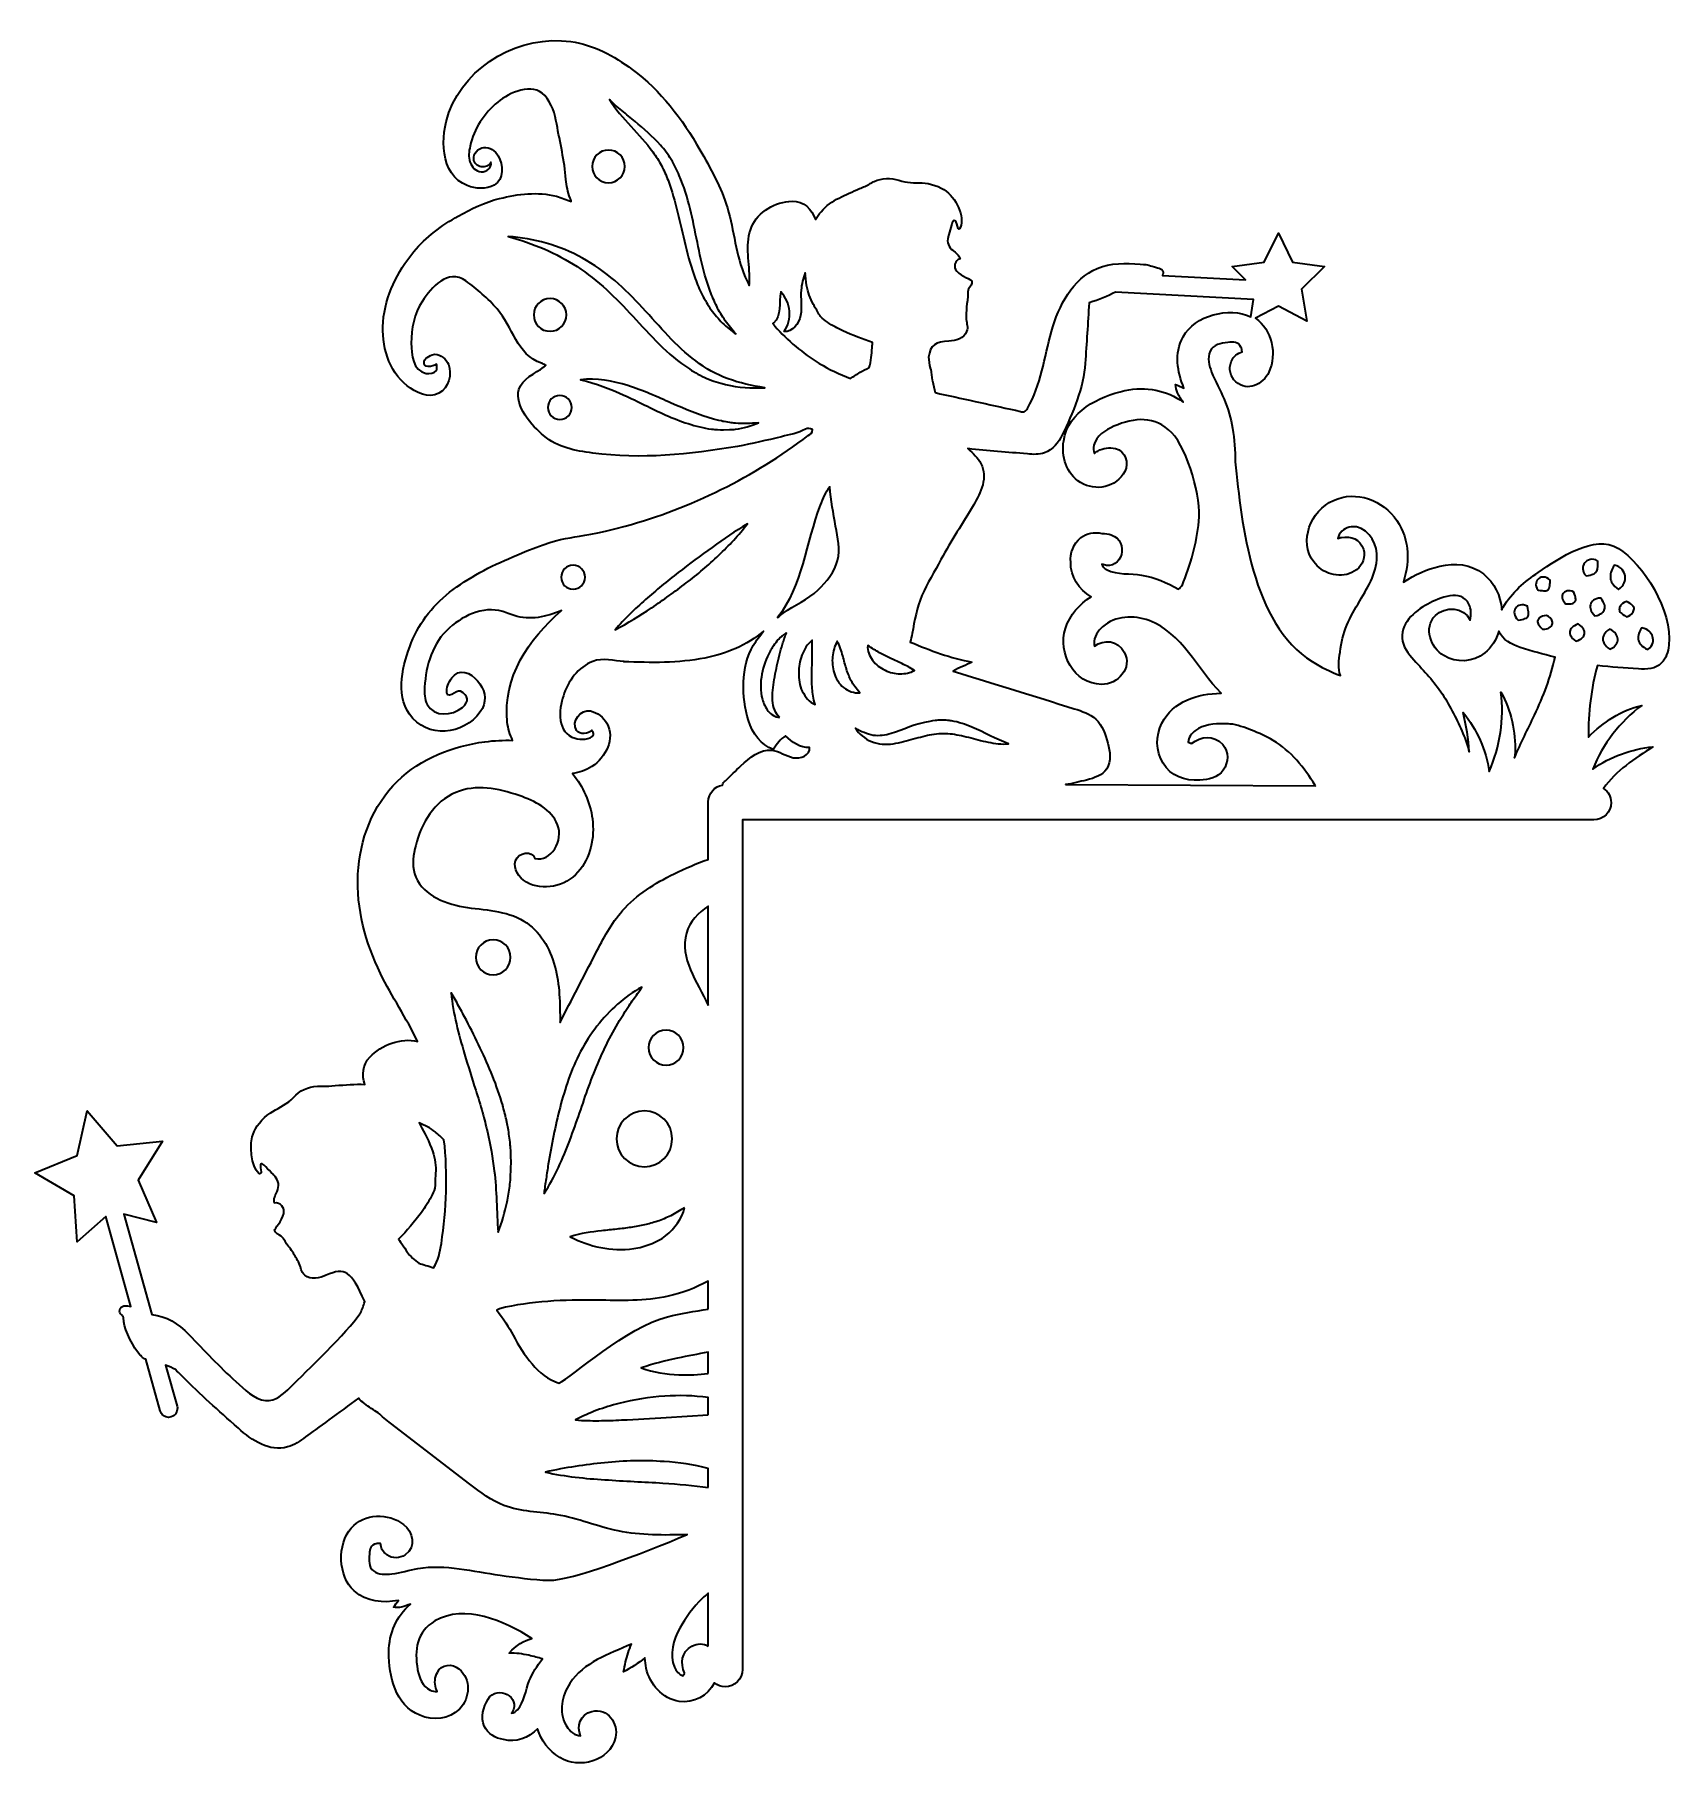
# Model space of a CAD drawing. Header units: millimetres. Extents: x 41 to 302, y 55 to 331.
import ezdxf

# ---------------------------------------------------------------- set-up
doc = ezdxf.new("R2010")
doc.units = ezdxf.units.MM
doc.header["$MEASUREMENT"] = 0
doc.layers.add('Layer 1', color=7, linetype='Continuous', lineweight=0)

msp = doc.modelspace()

# ---------------------------------------------------------------- linework, layer by layer
at = {"layer": 'Layer 1', "color": 18, "lineweight": 35, "true_color": 0x000000}
for points, knots in [([(293.51, 249.38), (289.7, 251.78), (284.13, 247.83), (280.74, 245.57), (278.62, 244.12), (276.54, 242.39), (275.13, 240.03), (275.06, 239.89), (274.95, 239.75), (274.92, 239.61), (274.74, 241.83), (273.76, 243.95), (271.99, 245.32), (269.98, 246.91), (267.48, 247.12), (265.04, 246.56), (263.03, 246.1), (261.02, 245.22), (259.26, 244.02), (260.35, 247.54), (260.17, 251.39), (257.77, 254.42), (255.31, 257.49), (250.97, 258.76), (247.44, 256.68), (244.02, 254.67), (242.46, 249.7), (245.5, 246.63), (247.12, 245), (249.91, 244.55), (251.78, 245.99), (252.8, 246.8), (253.26, 248.04), (252.87, 249.27), (252.38, 250.9), (250.86, 251.35), (249.38, 251.14), (249.2, 251.11), (248.99, 251.04), (248.81, 250.97), (248.81, 251.07), (248.85, 251.14), (248.88, 251.28), (249.17, 252.13), (250.08, 252.73), (250.93, 252.84), (253.26, 253.15), (254.88, 250.58), (255.02, 248.6), (255.23, 245.78), (253.68, 243.38), (252.31, 241.05), (250.75, 238.48), (249.41, 235.94), (249.17, 232.9), (249.17, 232.87), (249.17, 232.87), (249.17, 232.87), (248.88, 231.53), (248.85, 230.26), (249.2, 229.13), (247.61, 229.76), (246.1, 230.47), (244.69, 231.35), (235.13, 237.42), (233.47, 253.08), (232.45, 263.21), (232.45, 264.97), (232.34, 266.77), (232.02, 268.53), (231.74, 270.16), (231.32, 271.67), (230.68, 273.16), (230.08, 274.64), (229.23, 276.01), (228.67, 277.49), (228.32, 278.52), (227.96, 279.75), (228.46, 280.81), (228.92, 281.87), (230.19, 282.08), (231.25, 282.22), (232.2, 282.33), (232.94, 282.36), (233.36, 281.45), (233.47, 281.23), (233.54, 280.99), (233.54, 280.74), (232.8, 280.49), (232.2, 280.03), (231.81, 279.15), (231.35, 278.02), (231.67, 276.75), (232.55, 275.94), (234.39, 274.25), (236.89, 275.52), (237.81, 277.49), (239.15, 280.39), (238.3, 284.23), (235.69, 286.1), (235.69, 286.1), (239.32, 288.01), (239.32, 288.01), (239.32, 288.01), (243.88, 285.61), (243.88, 285.61), (243.88, 285.61), (243.03, 290.69), (243.03, 290.69), (243.03, 290.69), (246.7, 294.29), (246.7, 294.29), (246.7, 294.29), (241.58, 295.03), (241.58, 295.03), (241.58, 295.03), (239.32, 299.61), (239.32, 299.61), (239.32, 299.61), (237.07, 295.03), (237.07, 295.03), (237.07, 295.03), (231.95, 294.29), (231.95, 294.29), (231.95, 294.29), (234.1, 292.17), (234.1, 292.17), (234.1, 292.17), (220.84, 292.88), (220.84, 292.88), (220.98, 293.09), (221.02, 293.37), (220.91, 293.62), (220.73, 293.93), (220.42, 294.04), (220.06, 294.11), (218.51, 294.5), (218.9, 294.57), (217.31, 294.71), (215.02, 294.89), (212.58, 294.89), (210.47, 294), (206.52, 292.38), (204.33, 288.08), (203.16, 283.95), (202, 279.82), (201.51, 275.41), (199.32, 271.71), (199.18, 271.5), (199.04, 271.25), (198.83, 271.18), (198.65, 271.11), (198.4, 271.14), (198.23, 271.22), (193.92, 272.17), (189.65, 273.12), (185.35, 274.04), (185.17, 274.11), (184.89, 274.14), (184.64, 274.21), (184.5, 274.81), (184.36, 275.45), (184.19, 276.08), (184.19, 276.12), (184.15, 276.15), (184.15, 276.22), (184.08, 276.72), (184.01, 277.32), (183.94, 277.95), (183.9, 277.95), (183.87, 277.95), (183.87, 277.95), (183.69, 278.73), (183.59, 279.44), (183.59, 279.86), (183.8, 281.83), (184.75, 282.29), (186.83, 282.43), (187.92, 282.5), (189.23, 282.86), (189.65, 283.95), (189.97, 284.66), (189.62, 285.19), (189.58, 285.89), (189.55, 286.21), (189.58, 286.6), (189.58, 286.88), (189.62, 287.51), (189.62, 288.22), (189.76, 288.89), (189.94, 289.45), (189.72, 290.16), (189.97, 290.76), (190.15, 291.11), (190.64, 291.57), (190.46, 292.03), (190.39, 292.24), (188.84, 292.73), (188.07, 293.58), (187.78, 293.9), (187.68, 294.32), (187.78, 294.71), (187.89, 295.1), (188.21, 295.42), (188.59, 295.56), (188.45, 296.12), (187.92, 296.51), (187.43, 296.9), (186.76, 297.36), (186.48, 298.2), (186.69, 299.01), (186.76, 299.19), (186.76, 299.33), (186.8, 299.44), (186.94, 299.93), (187.11, 300.39), (187.25, 300.92), (187.32, 301.1), (187.36, 301.45), (187.54, 301.59), (187.61, 301.66), (187.71, 301.66), (187.85, 301.55), (188, 301.45), (188.21, 300.81), (188.28, 300.39), (188.31, 300.28), (188.45, 300.21), (188.52, 300.32), (189.48, 301.73), (188.24, 304.87), (186.41, 306.32), (185.49, 307.02), (183.73, 307.62), (182.56, 307.66), (181.33, 307.69), (180.06, 307.59), (178.86, 308.05), (177.59, 308.5), (176.14, 308.43), (174.91, 307.87), (174.7, 307.76), (174.45, 307.62), (174.24, 307.52), (173.71, 307.2), (173.14, 306.95), (172.58, 306.74), (170.36, 305.68), (168.13, 305.01), (166.44, 303.04), (166.12, 302.65), (165.81, 302.22), (165.56, 301.8), (164.99, 303.46), (163.72, 304.8), (161.82, 304.73), (159.17, 304.66), (156.42, 303.11), (155.36, 300.6), (154.34, 298.13), (154.98, 295.31), (155.05, 292.63), (155.05, 292.17), (155.05, 291.75), (155.01, 291.29), (154.8, 291.75), (154.55, 292.21), (154.38, 292.63), (152.82, 296.16), (152.61, 300.04), (151.52, 303.67), (150.57, 306.85), (148.77, 310.06), (147.14, 312.91), (144.29, 317.89), (140.97, 322.3), (136.35, 325.72), (133.39, 327.91), (130.28, 329.64), (126.58, 330.16), (118.53, 331.26), (110, 326.57), (107.14, 318.84), (105.8, 315.21), (105.59, 308.93), (110.07, 307.2), (111.34, 306.7), (113.1, 306.6), (114.34, 307.27), (115.96, 308.19), (115.82, 310.55), (114.97, 311.96), (114.51, 312.77), (113.63, 313.34), (112.71, 313.27), (111.8, 313.2), (110.98, 312.31), (111.09, 311.43), (111.16, 310.83), (111.65, 310.3), (112.29, 310.2), (112.92, 310.09), (113.52, 310.37), (113.84, 310.94), (114.02, 310.09), (113.14, 309.32), (112.29, 309.39), (111.44, 309.46), (110.77, 310.16), (110.49, 310.97), (110.24, 311.78), (110.31, 312.67), (110.53, 313.48), (111.12, 316.27), (112.75, 318.73), (114.93, 320.53), (116.77, 322.02), (120.44, 323.74), (122.41, 321.56), (123.54, 320.29), (124.04, 318.66), (124.32, 317.01), (124.85, 314.08), (125.55, 311.15), (125.8, 308.19), (125.87, 307.16), (126.08, 306.18), (126.47, 305.22), (126.54, 305.05), (126.61, 304.8), (126.65, 304.66), (125.84, 304.94), (125.09, 305.26), (124.28, 305.51), (121.25, 306.28), (118.22, 305.89), (115.22, 305.15), (112.89, 304.59), (110.74, 303.53), (108.62, 302.33), (105.97, 300.85), (103.5, 299.05), (101.56, 296.69), (98.88, 293.41), (97.01, 289.77), (96.66, 285.47), (96.34, 281.8), (97.51, 277.64), (100.51, 275.31), (101.81, 274.28), (103.93, 273.23), (105.55, 274.11), (107.14, 274.95), (107.67, 277.14), (107.07, 278.73), (106.75, 279.58), (105.83, 280.28), (104.92, 280.32), (104.39, 280.35), (103.4, 279.79), (103.22, 279.22), (102.87, 277.99), (104.56, 278.34), (105.16, 278.76), (105.27, 278.84), (105.27, 277.88), (105.16, 277.74), (104.85, 277.28), (104, 277.21), (103.54, 277.28), (101.39, 277.67), (101.14, 280.32), (101.14, 282.08), (101.14, 284.44), (101.6, 286.81), (102.91, 288.78), (104.35, 290.97), (106.96, 294.04), (109.82, 292.03), (111.65, 290.72), (113.38, 289.21), (114.83, 287.55), (117.33, 284.73), (117.97, 280.21), (121.88, 278.91), (122.1, 278.84), (122.34, 278.73), (122.59, 278.59), (122.41, 278.45), (122.34, 278.38), (122.24, 278.27), (120.93, 277.35), (118.78, 276.37), (118.29, 274.71), (117.51, 272.17), (120.44, 268.82), (122.24, 267.37), (124.53, 265.43), (127.21, 264.97), (130.1, 264.58), (137.69, 263.56), (145.59, 264.34), (153.11, 265.64), (155.47, 266.06), (157.8, 266.63), (160.13, 267.19), (161.43, 267.51), (162.77, 267.76), (163.97, 268.39), (164.29, 268.57), (164.71, 268.57), (165.06, 268.32), (165.1, 267.79), (164.75, 267.58), (164.39, 267.37), (155.86, 260.81), (145.59, 255.76), (135.25, 252.94), (125.59, 250.3), (127.21, 252.2), (117.97, 248.32), (114.41, 246.84), (110.91, 245.15), (107.81, 242.82), (104.85, 240.56), (102.52, 237.84), (101.14, 234.35), (99.8, 231), (98.6, 226.17), (100.86, 222.96), (103.65, 219), (109.47, 219.6), (112.15, 223.34), (113.17, 224.75), (113.07, 226.48), (112.08, 227.82), (111.23, 229.02), (109.4, 230.47), (108.02, 229.2), (107.46, 228.67), (106.89, 227.75), (106.79, 226.98), (106.61, 224.86), (108.37, 226.94), (108.97, 226.62), (110.31, 225.92), (110.42, 225), (109.29, 224.05), (107.7, 222.71), (104.77, 222.43), (103.68, 224.54), (103.26, 225.35), (103.19, 226.34), (103.26, 227.26), (103.5, 230.82), (104.49, 234.31), (107.24, 236.75), (109.64, 238.87), (113.17, 240.45), (116.31, 239.11), (116.7, 238.94), (117.12, 238.83), (117.55, 238.69), (120.12, 237.84), (122.66, 238.51), (125.06, 239.47), (119.84, 234.91), (115.68, 228.85), (116.45, 221.72), (116.56, 220.66), (116.88, 219.67), (117.3, 218.79), (115.82, 218.86), (114.37, 218.76), (112.89, 218.58), (107.74, 217.88), (102.62, 215.9), (98.92, 212.27), (95, 208.46), (92.92, 202.99), (92.64, 197.49), (92.39, 192.02), (93.84, 186.55), (96.24, 181.65), (98.04, 177.94), (100.37, 174.52), (102.16, 170.82), (99.45, 171.45), (96.45, 170.32), (94.54, 168.31), (93.34, 167.08), (93.24, 165.42), (93.77, 163.97), (92.18, 164.04), (90.63, 163.87), (89.01, 163.79), (88.34, 163.72), (87.67, 163.65), (87.03, 163.69), (86.75, 163.69), (86.47, 163.72), (86.18, 163.69), (84.74, 163.62), (83.33, 162.98), (82.37, 161.89), (81.46, 160.87), (80.22, 160.34), (79.06, 159.67), (77.96, 159.03), (76.59, 157.62), (76.09, 156.46), (75.14, 154.34), (75.71, 150.85), (76.83, 149.79), (77.01, 149.61), (77.29, 149.82), (77.22, 150.04), (77.12, 150.46), (77.05, 150.99), (77.12, 151.13), (77.19, 151.31), (77.29, 151.34), (77.4, 151.31), (77.61, 151.24), (77.86, 150.95), (77.96, 150.81), (78.35, 150.42), (78.74, 150.04), (79.13, 149.65), (79.2, 149.58), (79.3, 149.47), (79.45, 149.3), (80.01, 148.66), (80.15, 147.74), (79.76, 146.93), (79.48, 146.37), (79.16, 145.7), (79.34, 145.06), (79.76, 145.13), (80.22, 144.99), (80.5, 144.64), (80.79, 144.32), (80.93, 143.86), (80.82, 143.4), (80.57, 142.2), (79.34, 140.97), (79.34, 140.72), (79.41, 140.23), (80.12, 140.05), (80.43, 139.77), (80.96, 139.35), (81.14, 138.61), (81.56, 138.15), (82.06, 137.65), (82.41, 136.95), (82.76, 136.38), (82.94, 136.07), (83.11, 135.78), (83.29, 135.43), (83.61, 134.73), (83.57, 134.09), (84.17, 133.56), (85.16, 132.75), (86.57, 133.1), (87.59, 133.56), (90.56, 134.87), (91.58, 134.3), (93.73, 129.36), (93.56, 128.69), (93.27, 128.02), (93.06, 127.53), (93.03, 127.46), (92.99, 127.46), (92.96, 127.39), (90.91, 124.42), (84.45, 118.29), (81.88, 115.71), (80.82, 114.65), (79.52, 113.45), (77.93, 113.59), (76.09, 113.77), (74.51, 115.46), (73.2, 116.63), (70.52, 118.99), (68.19, 121.57), (65.69, 124.11), (64.03, 125.84), (62.09, 127.11), (59.8, 127.28), (59.8, 127.28), (55.32, 143.3), (55.32, 143.3), (55.32, 143.3), (60.54, 141.99), (60.54, 141.99), (60.54, 141.99), (57.64, 148.7), (57.64, 148.7), (57.64, 148.7), (61.52, 154.9), (61.52, 154.9), (61.52, 154.9), (54.26, 154.2), (54.26, 154.2), (54.26, 154.2), (49.49, 159.77), (49.49, 159.77), (49.49, 159.77), (47.91, 152.65), (47.91, 152.65), (47.91, 152.65), (41.13, 149.9), (41.13, 149.9), (41.13, 149.9), (47.41, 146.19), (47.41, 146.19), (47.41, 146.19), (47.91, 138.89), (47.91, 138.89), (47.91, 138.89), (52.46, 142.91), (52.46, 142.91), (52.46, 142.91), (56.48, 128.59), (56.48, 128.59), (56.09, 128.66), (55.7, 128.69), (55.35, 128.66), (54.65, 128.59), (54.4, 127.64), (55.03, 127.21), (55.07, 127.18), (55.1, 127.18), (55.1, 127.14), (55.14, 127.07), (55.17, 127.04), (55.21, 126.96), (55.32, 126.72), (55.32, 126.4), (55.35, 126.12), (55.49, 124.67), (56.94, 121.96), (57.89, 120.9), (58.07, 120.69), (58.24, 120.47), (58.49, 120.33), (58.6, 120.26), (58.7, 120.23), (58.84, 120.16), (58.84, 120.16), (61.14, 111.94), (61.14, 111.94), (61.31, 111.34), (61.84, 110.91), (62.48, 110.91), (62.58, 110.91), (62.72, 110.95), (62.86, 110.98), (63.61, 111.16), (64.03, 111.94), (63.82, 112.71), (63.82, 112.71), (61.98, 119.24), (61.98, 119.24), (62.55, 119.03), (63.08, 118.78), (63.57, 118.53), (63.89, 118.22), (64.21, 117.86), (64.56, 117.55), (67.77, 114.3), (70.2, 112.22), (73.59, 109.18), (75.74, 107.21), (78.6, 105.37), (81.42, 106.19), (82.51, 106.5), (83.43, 107.14), (84.31, 107.81), (86.04, 109.04), (89.71, 111.76), (92.71, 113.95), (93.03, 113.63), (93.31, 113.38), (93.7, 113.1), (94.4, 112.57), (95.14, 112.08), (95.88, 111.62), (96.48, 111.02), (97.15, 110.49), (97.86, 109.96), (97.86, 109.96), (110.49, 100.26), (110.49, 100.26), (112.18, 98.95), (113.91, 97.61), (115.92, 96.87), (118.6, 95.85), (121.53, 95.88), (124.39, 95.39), (127.67, 94.83), (130.81, 93.49), (134.13, 92.82), (137.72, 92.08), (141.43, 92.11), (145.1, 92.22), (137.87, 89.22), (126.61, 84.84), (123.12, 84.95), (120.47, 85.02), (117.9, 85.41), (115.29, 85.76), (110.95, 86.36), (106.61, 87.56), (102.2, 86.82), (100.82, 86.57), (99.45, 86.15), (98.04, 85.97), (97.08, 85.87), (95.92, 85.83), (95.14, 86.43), (94.3, 87.03), (94.4, 88.19), (94.47, 89.11), (94.54, 89.96), (94.69, 90.59), (95.57, 90.77), (95.78, 90.84), (96.03, 90.84), (96.24, 90.81), (96.31, 90.1), (96.59, 89.46), (97.26, 89.01), (98.14, 88.37), (99.31, 88.41), (100.19, 89.01), (102.02, 90.24), (101.42, 92.67), (99.91, 93.84), (97.51, 95.71), (93.63, 95.64), (91.58, 93.27), (89.32, 90.7), (89.46, 85.55), (92.04, 83.26), (94.09, 81.42), (96.63, 81.35), (99.1, 81.7), (98.81, 81.39), (98.57, 81), (98.32, 80.65), (98.74, 80.57), (99.17, 80.57), (99.55, 80.68), (100.08, 80.79), (100.54, 80.96), (101, 81.14), (98.81, 79.23), (97.58, 76.55), (97.58, 73.48), (97.54, 69.67), (98.6, 65.02), (102.52, 63.43), (104.63, 62.55), (107.14, 62.72), (108.83, 64.42), (110.56, 66.18), (110.7, 69.18), (108.73, 70.84), (107.7, 71.68), (105.94, 71.65), (105.3, 70.27), (104.88, 69.43), (104.81, 68.65), (105.06, 67.77), (105.13, 67.59), (105.2, 67.42), (105.27, 67.24), (104.88, 67.17), (104.46, 67.31), (104.14, 67.42), (102.91, 68.02), (102.41, 69.46), (102.16, 70.73), (101.6, 73.84), (101.99, 76.76), (104.92, 78.46), (109.64, 81.24), (115.96, 78.46), (120.37, 75.67), (119.13, 75.35), (117.83, 74.65), (116.77, 73.31), (117.83, 73.38), (118.85, 73.2), (119.87, 72.99), (120.61, 72.81), (121.36, 72.6), (122.06, 72.43), (121.18, 71.33), (120.44, 70.17), (119.94, 68.9), (119.38, 67.49), (119.13, 65.48), (118.07, 64.31), (117.83, 64.03), (117.51, 63.82), (117.12, 63.75), (117.16, 63.82), (117.19, 63.85), (117.23, 63.92), (118.71, 66.32), (114.86, 68.4), (113.38, 66), (112.64, 64.77), (112.11, 63.08), (112.78, 61.7), (113.35, 60.5), (114.55, 59.76), (115.85, 59.55), (117.76, 59.02), (119.91, 59.83), (121.25, 61.28), (121.85, 59.41), (123.01, 57.75), (124.81, 56.69), (127.92, 54.82), (132.75, 56.06), (133.67, 59.87), (134.23, 62.12), (132.43, 64.7), (129.93, 64.06), (128.06, 63.57), (127.46, 61.67), (128.13, 60.18), (127.99, 60.18), (127.88, 60.18), (127.78, 60.22), (126.89, 60.36), (126.15, 61.17), (125.77, 61.91), (124.6, 63.99), (125.17, 66.6), (126.4, 68.51), (128.59, 71.9), (132.64, 73.13), (136.24, 74.79), (135.82, 73.87), (135.54, 72.92), (135.29, 71.93), (135.18, 71.4), (135.08, 70.87), (134.97, 70.34), (136.07, 71.01), (137.37, 71.72), (138.39, 72.6), (138.43, 72.04), (138.47, 71.47), (138.57, 70.94), (139.14, 68.4), (141.18, 66.04), (143.83, 65.65), (146.16, 65.33), (148.41, 66.5), (149.44, 68.58), (149.9, 68.19), (150.53, 67.98), (151.17, 67.98), (152.68, 67.98), (153.92, 69.22), (153.92, 70.73), (153.92, 70.73), (153.92, 73.48), (153.92, 73.48), (153.92, 73.48), (153.92, 206.13), (153.92, 206.13), (153.92, 206.13), (286.84, 206.13), (286.84, 206.13), (286.84, 206.13), (289.6, 206.13), (289.6, 206.13), (291.11, 206.13), (292.35, 207.36), (292.35, 208.88), (292.35, 209.83), (291.89, 210.64), (291.15, 211.14), (293.12, 213.96), (296.12, 215.9), (299.01, 217.77), (295.59, 217.45), (292.24, 216.22), (289.42, 214.21), (291.04, 218.23), (293.76, 221.76), (297.22, 224.37), (293.97, 223.63), (291.08, 221.72), (288.75, 219.32), (288.68, 223.17), (289.17, 227.05), (290.16, 230.75), (292.35, 230.47), (294.53, 230.29), (296.69, 230.19), (297.99, 230.12), (299.44, 230.12), (300.39, 231.14), (301.1, 231.85), (301.45, 232.9), (301.55, 233.96), (302.26, 239.47), (297.36, 246.98), (293.51, 249.38)], [0, 0, 0, 0, 1, 1, 1, 2, 2, 2, 3, 3, 3, 4, 4, 4, 5, 5, 5, 6, 6, 6, 7, 7, 7, 8, 8, 8, 9, 9, 9, 10, 10, 10, 11, 11, 11, 12, 12, 12, 13, 13, 13, 14, 14, 14, 15, 15, 15, 16, 16, 16, 17, 17, 17, 18, 18, 18, 19, 19, 19, 20, 20, 20, 21, 21, 21, 22, 22, 22, 23, 23, 23, 24, 24, 24, 25, 25, 25, 26, 26, 26, 27, 27, 27, 28, 28, 28, 29, 29, 29, 30, 30, 30, 31, 31, 31, 32, 32, 32, 33, 33, 33, 34, 34, 34, 35, 35, 35, 36, 36, 36, 37, 37, 37, 38, 38, 38, 39, 39, 39, 40, 40, 40, 41, 41, 41, 42, 42, 42, 43, 43, 43, 44, 44, 44, 45, 45, 45, 46, 46, 46, 47, 47, 47, 48, 48, 48, 49, 49, 49, 50, 50, 50, 51, 51, 51, 52, 52, 52, 53, 53, 53, 54, 54, 54, 55, 55, 55, 56, 56, 56, 57, 57, 57, 58, 58, 58, 59, 59, 59, 60, 60, 60, 61, 61, 61, 62, 62, 62, 63, 63, 63, 64, 64, 64, 65, 65, 65, 66, 66, 66, 67, 67, 67, 68, 68, 68, 69, 69, 69, 70, 70, 70, 71, 71, 71, 72, 72, 72, 73, 73, 73, 74, 74, 74, 75, 75, 75, 76, 76, 76, 77, 77, 77, 78, 78, 78, 79, 79, 79, 80, 80, 80, 81, 81, 81, 82, 82, 82, 83, 83, 83, 84, 84, 84, 85, 85, 85, 86, 86, 86, 87, 87, 87, 88, 88, 88, 89, 89, 89, 90, 90, 90, 91, 91, 91, 92, 92, 92, 93, 93, 93, 94, 94, 94, 95, 95, 95, 96, 96, 96, 97, 97, 97, 98, 98, 98, 99, 99, 99, 100, 100, 100, 101, 101, 101, 102, 102, 102, 103, 103, 103, 104, 104, 104, 105, 105, 105, 106, 106, 106, 107, 107, 107, 108, 108, 108, 109, 109, 109, 110, 110, 110, 111, 111, 111, 112, 112, 112, 113, 113, 113, 114, 114, 114, 115, 115, 115, 116, 116, 116, 117, 117, 117, 118, 118, 118, 119, 119, 119, 120, 120, 120, 121, 121, 121, 122, 122, 122, 123, 123, 123, 124, 124, 124, 125, 125, 125, 126, 126, 126, 127, 127, 127, 128, 128, 128, 129, 129, 129, 130, 130, 130, 131, 131, 131, 132, 132, 132, 133, 133, 133, 134, 134, 134, 135, 135, 135, 136, 136, 136, 137, 137, 137, 138, 138, 138, 139, 139, 139, 140, 140, 140, 141, 141, 141, 142, 142, 142, 143, 143, 143, 144, 144, 144, 145, 145, 145, 146, 146, 146, 147, 147, 147, 148, 148, 148, 149, 149, 149, 150, 150, 150, 151, 151, 151, 152, 152, 152, 153, 153, 153, 154, 154, 154, 155, 155, 155, 156, 156, 156, 157, 157, 157, 158, 158, 158, 159, 159, 159, 160, 160, 160, 161, 161, 161, 162, 162, 162, 163, 163, 163, 164, 164, 164, 165, 165, 165, 166, 166, 166, 167, 167, 167, 168, 168, 168, 169, 169, 169, 170, 170, 170, 171, 171, 171, 172, 172, 172, 173, 173, 173, 174, 174, 174, 175, 175, 175, 176, 176, 176, 177, 177, 177, 178, 178, 178, 179, 179, 179, 180, 180, 180, 181, 181, 181, 182, 182, 182, 183, 183, 183, 184, 184, 184, 185, 185, 185, 186, 186, 186, 187, 187, 187, 188, 188, 188, 189, 189, 189, 190, 190, 190, 191, 191, 191, 192, 192, 192, 193, 193, 193, 194, 194, 194, 195, 195, 195, 196, 196, 196, 197, 197, 197, 198, 198, 198, 199, 199, 199, 200, 200, 200, 201, 201, 201, 202, 202, 202, 203, 203, 203, 204, 204, 204, 205, 205, 205, 206, 206, 206, 207, 207, 207, 208, 208, 208, 209, 209, 209, 210, 210, 210, 211, 211, 211, 212, 212, 212, 213, 213, 213, 214, 214, 214, 215, 215, 215, 216, 216, 216, 217, 217, 217, 218, 218, 218, 219, 219, 219, 220, 220, 220, 221, 221, 221, 222, 222, 222, 223, 223, 223, 224, 224, 224, 225, 225, 225, 226, 226, 226, 227, 227, 227, 228, 228, 228, 229, 229, 229, 230, 230, 230, 231, 231, 231, 232, 232, 232, 233, 233, 233, 234, 234, 234, 235, 235, 235, 236, 236, 236, 237, 237, 237, 238, 238, 238, 239, 239, 239, 240, 240, 240, 241, 241, 241, 242, 242, 242, 243, 243, 243, 244, 244, 244, 245, 245, 245, 246, 246, 246, 247, 247, 247, 248, 248, 248, 249, 249, 249, 250, 250, 250, 251, 251, 251, 252, 252, 252, 253, 253, 253, 254, 254, 254, 255, 255, 255, 256, 256, 256, 257, 257, 257, 258, 258, 258, 259, 259, 259, 260, 260, 260, 261, 261, 261, 262, 262, 262, 263, 263, 263, 264, 264, 264, 265, 265, 265, 266, 266, 266, 267, 267, 267, 268, 268, 268, 269, 269, 269, 270, 270, 270, 271, 271, 271, 272, 272, 272, 273, 273, 273, 274, 274, 274, 275, 275, 275, 276, 276, 276, 277, 277, 277, 278, 278, 278, 279, 279, 279, 280, 280, 280, 281, 281, 281, 282, 282, 282, 283, 283, 283, 284, 284, 284, 285, 285, 285, 286, 286, 286, 287, 287, 287, 288, 288, 288, 289, 289, 289, 290, 290, 290, 291, 291, 291, 292, 292, 292, 293, 293, 293, 294, 294, 294, 295, 295, 295, 296, 296, 296, 297, 297, 297, 298, 298, 298, 299, 299, 299, 300, 300, 300, 301, 301, 301, 302, 302, 302, 303, 303, 303, 304, 304, 304, 305, 305, 305, 305]), ([(134.69, 319.16), (135.4, 318.59), (136.07, 317.99), (136.81, 317.43), (138.18, 316.27), (139.63, 315.07), (140.86, 313.65), (141.5, 312.95), (142.06, 312.17), (142.56, 311.36), (143.09, 310.52), (143.47, 309.7), (143.86, 308.82), (144.6, 307.09), (145.13, 305.29), (145.59, 303.49), (146.47, 299.93), (146.97, 296.33), (147.95, 292.91), (148.2, 292.06), (148.45, 291.22), (148.77, 290.41), (149.08, 289.56), (149.44, 288.78), (149.82, 287.97), (150.21, 287.16), (150.67, 286.42), (151.17, 285.68), (151.45, 285.33), (151.69, 284.97), (152.01, 284.59), (152.29, 284.23), (152.61, 283.88), (152.89, 283.56), (152.12, 284.06), (151.41, 284.66), (150.74, 285.29), (150.07, 285.96), (149.51, 286.67), (148.94, 287.41), (148.41, 288.18), (147.95, 289), (147.5, 289.81), (147.07, 290.65), (146.72, 291.5), (146.4, 292.38), (145.1, 295.87), (144.43, 299.51), (143.58, 302.97), (143.16, 304.69), (142.7, 306.39), (142.06, 308.05), (141.75, 308.86), (141.39, 309.67), (141.01, 310.41), (140.58, 311.15), (140.16, 311.89), (139.63, 312.6), (137.58, 315.42), (134.69, 317.82), (132.71, 320.92), (133.31, 320.36), (133.98, 319.72), (134.69, 319.16)], [0, 0, 0, 0, 1, 1, 1, 2, 2, 2, 3, 3, 3, 4, 4, 4, 5, 5, 5, 6, 6, 6, 7, 7, 7, 8, 8, 8, 9, 9, 9, 10, 10, 10, 11, 11, 11, 12, 12, 12, 13, 13, 13, 14, 14, 14, 15, 15, 15, 16, 16, 16, 17, 17, 17, 18, 18, 18, 19, 19, 19, 20, 20, 20, 21, 21, 21, 21]), ([(132.57, 312.88), (134.02, 312.88), (135.18, 311.71), (135.18, 310.27), (135.18, 308.82), (134.02, 307.66), (132.57, 307.66), (131.13, 307.66), (129.96, 308.82), (129.96, 310.27), (129.96, 311.71), (131.16, 312.88), (132.57, 312.88)], [0, 0, 0, 0, 1, 1, 1, 2, 2, 2, 3, 3, 3, 4, 4, 4, 4]), ([(151.24, 275.52), (150.99, 275.59), (150.74, 275.63), (150.5, 275.7), (150.5, 275.7), (149.75, 275.91), (149.75, 275.91), (149.26, 276.08), (148.8, 276.26), (148.27, 276.47), (147.81, 276.68), (147.32, 276.93), (146.83, 277.18), (146.37, 277.46), (145.87, 277.67), (145.49, 277.99), (143.72, 279.12), (142.1, 280.49), (140.65, 281.94), (139.17, 283.39), (137.83, 284.9), (136.45, 286.38), (135.11, 287.87), (133.7, 289.28), (132.26, 290.65), (130.77, 291.99), (129.22, 293.19), (127.56, 294.29), (125.91, 295.38), (124.14, 296.3), (122.31, 297.11), (120.47, 297.92), (118.53, 298.52), (116.59, 299.12), (118.64, 298.94), (120.65, 298.59), (122.66, 298.03), (124.64, 297.46), (126.61, 296.69), (128.41, 295.63), (130.25, 294.64), (131.97, 293.41), (133.56, 292.06), (135.15, 290.72), (136.6, 289.24), (138.01, 287.73), (140.79, 284.73), (143.33, 281.59), (146.47, 279.26), (148.03, 278.06), (149.75, 277.11), (151.62, 276.44), (153.49, 275.73), (155.43, 275.31), (157.48, 274.99), (155.36, 274.88), (153.28, 275.03), (151.24, 275.52)], [0, 0, 0, 0, 1, 1, 1, 2, 2, 2, 3, 3, 3, 4, 4, 4, 5, 5, 5, 6, 6, 6, 7, 7, 7, 8, 8, 8, 9, 9, 9, 10, 10, 10, 11, 11, 11, 12, 12, 12, 13, 13, 13, 14, 14, 14, 15, 15, 15, 16, 16, 16, 17, 17, 17, 18, 18, 18, 19, 19, 19, 19]), ([(159.07, 284.83), (158.96, 284.94), (158.86, 285.08), (158.75, 285.22), (158.79, 285.26), (158.82, 285.29), (158.86, 285.29), (160.2, 286.42), (159.7, 288.57), (160.02, 290.27), (161.68, 288.64), (161.92, 285.82), (160.55, 283.95), (161.89, 283.85), (162.95, 285.19), (163.19, 286.53), (163.44, 287.87), (163.16, 289.21), (163.27, 290.55), (163.34, 291.5), (163.58, 292.42), (163.94, 293.33), (163.97, 292.66), (164.04, 291.99), (164.15, 291.32), (164.32, 290.23), (164.71, 289.21), (165.24, 288.25), (165.31, 288.15), (165.38, 288.04), (165.42, 287.94), (165.73, 287.41), (165.98, 286.84), (166.37, 286.35), (166.69, 286), (167.08, 285.71), (167.46, 285.43), (168.24, 284.9), (169.09, 284.44), (169.93, 284.06), (171.49, 283.35), (173.07, 282.72), (174.66, 282.19), (174.66, 282.19), (174.52, 280.71), (174.45, 279.82), (174.38, 279.19), (174.27, 278.66), (174.13, 278.2), (173.64, 277.92), (173.11, 277.74), (172.68, 277.46), (172.19, 277.11), (171.63, 276.82), (171.13, 276.47), (169.4, 277.14), (167.75, 277.92), (166.16, 278.87), (163.55, 280.49), (161.15, 282.5), (159.07, 284.83)], [0, 0, 0, 0, 1, 1, 1, 2, 2, 2, 3, 3, 3, 4, 4, 4, 5, 5, 5, 6, 6, 6, 7, 7, 7, 8, 8, 8, 9, 9, 9, 10, 10, 10, 11, 11, 11, 12, 12, 12, 13, 13, 13, 14, 14, 14, 15, 15, 15, 16, 16, 16, 17, 17, 17, 18, 18, 18, 19, 19, 19, 20, 20, 20, 20]), ([(120.65, 286.6), (120.65, 288.04), (121.81, 289.21), (123.26, 289.21), (124.71, 289.21), (125.87, 288.04), (125.87, 286.6), (125.87, 285.15), (124.71, 283.99), (123.26, 283.99), (121.81, 283.99), (120.65, 285.15), (120.65, 286.6)], [0, 0, 0, 0, 1, 1, 1, 2, 2, 2, 3, 3, 3, 4, 4, 4, 4]), ([(205.39, 211.74), (206.52, 211.91), (207.64, 212.2), (208.77, 212.48), (210.01, 212.8), (211.28, 213.22), (211.98, 214.28), (212.76, 215.48), (212.51, 217.03), (212.13, 218.37), (211.77, 219.75), (211.28, 221.16), (210.22, 222.18), (209.27, 223.03), (208.03, 223.45), (206.8, 223.84), (200.38, 225.85), (193.92, 227.82), (187.5, 229.83), (188.45, 230.4), (189.58, 230.79), (190.5, 231.28), (187.08, 231.85), (183.87, 233.15), (180.66, 234.46), (180.76, 234.91), (180.9, 235.41), (180.97, 235.83), (181.33, 237.88), (181.72, 239.92), (182.53, 241.86), (183.37, 243.88), (184.54, 245.71), (185.56, 247.61), (187.15, 250.65), (189.02, 253.37), (190.75, 256.29), (191.88, 258.27), (193.11, 260.7), (191.91, 262.93), (191.45, 263.81), (190.68, 264.55), (189.86, 265.29), (193.04, 264.97), (196.14, 264.72), (199.32, 264.44), (200.24, 264.37), (201.19, 264.3), (202.07, 264.62), (203.38, 265.08), (204.29, 266.28), (204.89, 267.51), (206.52, 270.79), (208.32, 275.2), (208.56, 278.87), (208.74, 282.08), (208.99, 285.29), (209.16, 288.5), (210.75, 289.07), (212.2, 289.6), (213.36, 290.23), (213.36, 290.23), (235.37, 289.07), (235.37, 289.07), (235.37, 289.07), (234.91, 286.28), (234.91, 286.28), (231.49, 287.97), (225.99, 286.53), (224.16, 283.1), (222.67, 280.39), (223.24, 277.6), (224.26, 274.95), (223.8, 275.13), (223.38, 275.38), (222.92, 275.52), (222.96, 275.06), (223.06, 274.57), (223.27, 274.18), (223.52, 273.61), (223.84, 273.16), (224.16, 272.7), (221.51, 274.6), (218.23, 275.27), (214.88, 274.53), (210.68, 273.58), (205.88, 271.25), (205.11, 266.56), (204.68, 264.05), (205.53, 261.3), (207.79, 259.89), (210.18, 258.41), (213.5, 259.08), (214.84, 261.66), (215.55, 263), (215.02, 264.9), (213.36, 265.29), (212.34, 265.5), (211.45, 265.43), (210.54, 264.9), (210.36, 264.8), (210.15, 264.65), (210.01, 264.51), (209.83, 264.9), (209.83, 265.39), (209.94, 265.82), (210.26, 267.34), (211.77, 268.25), (213.11, 268.85), (216.39, 270.26), (219.67, 270.58), (222.32, 267.83), (224.97, 265.08), (227.05, 257.32), (226.66, 253.72), (226.31, 250.23), (225.32, 246.73), (223.98, 243.45), (223.8, 243.28), (223.59, 243.06), (223.41, 242.89), (221.62, 243.98), (219.6, 244.76), (217.52, 245.15), (215.83, 245.43), (213.57, 245.15), (212.02, 245.99), (211.63, 246.17), (211.31, 246.49), (211.17, 246.87), (211.24, 246.87), (211.28, 246.84), (211.38, 246.8), (214.42, 245.78), (215.69, 250.54), (212.69, 251.53), (212.23, 251.71), (211.74, 251.78), (211.21, 251.78), (210.04, 252.06), (208.77, 251.85), (207.82, 251.11), (206.66, 250.15), (206.13, 248.67), (206.23, 247.16), (206.16, 244.93), (207.57, 242.78), (209.51, 241.69), (207.64, 240.52), (206.09, 238.83), (205.39, 236.61), (204.15, 232.73), (206.73, 227.75), (211.14, 227.72), (213.75, 227.68), (216.11, 230.33), (214.77, 232.87), (213.75, 234.77), (211.49, 234.95), (210.04, 233.82), (210.01, 233.96), (209.97, 234.1), (209.97, 234.24), (209.9, 235.23), (210.57, 236.26), (211.31, 236.89), (213.32, 238.72), (216.29, 238.76), (218.72, 237.88), (223.98, 235.97), (226.41, 230.12), (230.19, 226.31), (226.41, 226.24), (222.57, 225.07), (220.77, 221.54), (219.75, 219.53), (219.75, 217.13), (220.94, 215.19), (222.21, 213.11), (224.4, 212.3), (226.8, 212.44), (228.21, 212.55), (229.66, 212.8), (230.54, 214.07), (231.39, 215.3), (231.49, 216.96), (230.47, 218.12), (228.99, 219.78), (226.94, 219.46), (225.5, 218.3), (225.46, 218.3), (225.46, 218.33), (225.42, 218.33), (225.28, 218.4), (225.14, 218.44), (224.97, 218.51), (224.93, 219.25), (225.53, 219.96), (226.1, 220.38), (227.37, 221.33), (229.09, 221.44), (230.65, 221.44), (230.96, 221.44), (231.32, 221.44), (231.63, 221.4), (232.73, 221.37), (234.03, 220.77), (235.02, 220.42), (236.22, 219.96), (237.42, 219.46), (238.48, 218.79), (241.3, 217.13), (243.49, 214.42), (245.18, 211.63), (245.18, 211.63), (245.22, 211.6), (245.22, 211.56), (245.22, 211.56), (205.39, 211.74), (205.39, 211.74), (205.39, 211.74), (205.39, 211.74), (205.39, 211.74)], [0, 0, 0, 0, 1, 1, 1, 2, 2, 2, 3, 3, 3, 4, 4, 4, 5, 5, 5, 6, 6, 6, 7, 7, 7, 8, 8, 8, 9, 9, 9, 10, 10, 10, 11, 11, 11, 12, 12, 12, 13, 13, 13, 14, 14, 14, 15, 15, 15, 16, 16, 16, 17, 17, 17, 18, 18, 18, 19, 19, 19, 20, 20, 20, 21, 21, 21, 22, 22, 22, 23, 23, 23, 24, 24, 24, 25, 25, 25, 26, 26, 26, 27, 27, 27, 28, 28, 28, 29, 29, 29, 30, 30, 30, 31, 31, 31, 32, 32, 32, 33, 33, 33, 34, 34, 34, 35, 35, 35, 36, 36, 36, 37, 37, 37, 38, 38, 38, 39, 39, 39, 40, 40, 40, 41, 41, 41, 42, 42, 42, 43, 43, 43, 44, 44, 44, 45, 45, 45, 46, 46, 46, 47, 47, 47, 48, 48, 48, 49, 49, 49, 50, 50, 50, 51, 51, 51, 52, 52, 52, 53, 53, 53, 54, 54, 54, 55, 55, 55, 56, 56, 56, 57, 57, 57, 58, 58, 58, 59, 59, 59, 60, 60, 60, 61, 61, 61, 62, 62, 62, 63, 63, 63, 64, 64, 64, 65, 65, 65, 66, 66, 66, 67, 67, 67, 68, 68, 68, 69, 69, 69, 70, 70, 70, 71, 71, 71, 72, 72, 72, 73, 73, 73, 74, 74, 74, 74]), ([(152.82, 268.39), (152.51, 268.32), (152.19, 268.32), (151.87, 268.32), (151.87, 268.32), (150.92, 268.29), (150.92, 268.29), (150.74, 268.29), (150.6, 268.29), (150.42, 268.29), (150.42, 268.29), (149.97, 268.32), (149.97, 268.32), (149.65, 268.36), (149.33, 268.36), (149.01, 268.39), (146.44, 268.75), (144.04, 269.63), (141.71, 270.65), (139.42, 271.67), (137.27, 272.8), (135.04, 273.83), (132.82, 274.85), (130.6, 275.7), (128.13, 276.26), (130.63, 276.58), (133.24, 276.08), (135.64, 275.34), (138.04, 274.6), (140.37, 273.54), (142.56, 272.56), (144.82, 271.57), (147, 270.62), (149.3, 269.98), (149.58, 269.91), (149.86, 269.84), (150.14, 269.8), (150.14, 269.8), (150.6, 269.7), (150.6, 269.7), (150.6, 269.7), (150.81, 269.63), (150.81, 269.63), (150.88, 269.63), (150.95, 269.59), (151.02, 269.59), (151.02, 269.59), (151.91, 269.45), (151.91, 269.45), (152.22, 269.38), (152.47, 269.38), (152.79, 269.35), (153.39, 269.28), (154.02, 269.28), (154.62, 269.28), (155.22, 269.28), (155.86, 269.35), (156.49, 269.42), (155.33, 268.92), (154.09, 268.57), (152.82, 268.39)], [0, 0, 0, 0, 1, 1, 1, 2, 2, 2, 3, 3, 3, 4, 4, 4, 5, 5, 5, 6, 6, 6, 7, 7, 7, 8, 8, 8, 9, 9, 9, 10, 10, 10, 11, 11, 11, 12, 12, 12, 13, 13, 13, 14, 14, 14, 15, 15, 15, 16, 16, 16, 17, 17, 17, 18, 18, 18, 19, 19, 19, 20, 20, 20, 20]), ([(124.81, 269.95), (123.75, 269.95), (122.91, 270.79), (122.91, 271.85), (122.91, 272.91), (123.75, 273.76), (124.81, 273.76), (125.87, 273.76), (126.72, 272.91), (126.72, 271.85), (126.75, 270.79), (125.91, 269.95), (124.81, 269.95)], [0, 0, 0, 0, 1, 1, 1, 2, 2, 2, 3, 3, 3, 4, 4, 4, 4]), ([(166.3, 256.29), (166.69, 257.32), (167.15, 258.34), (167.82, 259.19), (168.03, 257.07), (168.38, 254.99), (168.77, 252.91), (169.09, 251.11), (169.55, 249.27), (169.09, 247.47), (168.63, 245.67), (167.32, 244.05), (165.98, 242.78), (164.36, 241.23), (162.21, 240.38), (160.41, 239.08), (160.09, 238.87), (159.84, 238.62), (159.53, 238.37), (163.44, 243.35), (164.04, 250.3), (166.3, 256.29)], [0, 0, 0, 0, 1, 1, 1, 2, 2, 2, 3, 3, 3, 4, 4, 4, 5, 5, 5, 6, 6, 6, 7, 7, 7, 7]), ([(138.47, 241.23), (140.16, 242.71), (141.89, 244.12), (143.69, 245.53), (145.45, 246.91), (147.25, 248.25), (149.08, 249.56), (150.92, 250.86), (152.75, 252.13), (154.73, 253.33), (153.35, 251.5), (151.76, 249.84), (150.14, 248.29), (148.48, 246.73), (146.76, 245.25), (144.96, 243.88), (143.16, 242.5), (141.32, 241.19), (139.45, 239.92), (137.58, 238.69), (135.64, 237.49), (133.63, 236.4), (135.11, 238.16), (136.77, 239.71), (138.47, 241.23)], [0, 0, 0, 0, 1, 1, 1, 2, 2, 2, 3, 3, 3, 4, 4, 4, 5, 5, 5, 6, 6, 6, 7, 7, 7, 8, 8, 8, 8]), ([(126.93, 246.7), (127.99, 246.7), (128.83, 245.85), (128.83, 244.79), (128.83, 243.73), (127.99, 242.89), (126.93, 242.89), (125.87, 242.89), (125.02, 243.73), (125.02, 244.79), (125.02, 245.85), (125.87, 246.7), (126.93, 246.7)], [0, 0, 0, 0, 1, 1, 1, 2, 2, 2, 3, 3, 3, 4, 4, 4, 4]), ([(288.36, 245), (287.97, 245.39), (287.87, 245.82), (287.83, 246.13), (287.83, 246.49), (287.94, 246.8), (288.15, 247.09), (288.33, 247.33), (288.61, 247.54), (289, 247.61), (289.38, 247.69), (289.77, 247.69), (290.23, 247.37), (290.23, 246.8), (290.23, 246.52), (290.2, 246.24), (290.16, 245.99), (290.12, 245.78), (289.98, 245.64), (289.88, 245.5), (289.7, 245.36), (289.45, 245.29), (289.21, 245.18), (288.92, 245.11), (288.36, 245)], [0, 0, 0, 0, 1, 1, 1, 2, 2, 2, 3, 3, 3, 4, 4, 4, 5, 5, 5, 6, 6, 6, 7, 7, 7, 8, 8, 8, 8]), ([(292.56, 243.8), (292.38, 244.12), (292.24, 244.37), (292.24, 244.69), (292.21, 245), (292.24, 245.25), (292.31, 245.57), (292.42, 245.89), (292.56, 246.24), (292.88, 246.73), (293.44, 246.63), (293.83, 246.34), (294.11, 246.03), (294.39, 245.71), (294.53, 245.32), (294.57, 244.97), (294.64, 244.62), (294.57, 244.26), (294.43, 243.88), (294.25, 243.52), (294, 243.17), (293.55, 242.82), (293.02, 243.21), (292.77, 243.49), (292.56, 243.8)], [0, 0, 0, 0, 1, 1, 1, 2, 2, 2, 3, 3, 3, 4, 4, 4, 5, 5, 5, 6, 6, 6, 7, 7, 7, 8, 8, 8, 8]), ([(280.39, 243.84), (280.46, 244.16), (280.56, 244.4), (280.81, 244.58), (281.02, 244.76), (281.31, 244.86), (281.62, 244.83), (281.94, 244.79), (282.26, 244.69), (282.65, 244.33), (282.65, 243.8), (282.57, 243.49), (282.54, 243.24), (282.5, 242.99), (282.4, 242.85), (282.29, 242.78), (282.19, 242.71), (282.01, 242.64), (281.8, 242.64), (281.55, 242.64), (281.23, 242.68), (280.71, 242.75), (280.39, 243.17), (280.32, 243.52), (280.39, 243.84)], [0, 0, 0, 0, 1, 1, 1, 2, 2, 2, 3, 3, 3, 4, 4, 4, 5, 5, 5, 6, 6, 6, 7, 7, 7, 8, 8, 8, 8]), ([(265.71, 225.78), (264.41, 227.89), (262.89, 229.45), (261.23, 231.28), (260.39, 232.23), (259.36, 233.29), (259.12, 234.6), (258.62, 237.28), (260.98, 239.4), (263.14, 240.52), (265.01, 241.51), (268.43, 243.06), (269.7, 240.49), (270.05, 239.75), (270.12, 238.8), (269.87, 237.95), (269.87, 237.95), (269.87, 237.98), (269.87, 237.98), (268.92, 240.1), (265.85, 240.21), (264.34, 238.69), (262.4, 236.71), (263.63, 233.57), (265.68, 232.3), (267.69, 231.07), (270.37, 231.25), (272.2, 232.73), (273.3, 233.57), (274.07, 234.84), (274.46, 236.22), (275.03, 234.81), (276.51, 234.07), (277.85, 233.61), (279.68, 233.01), (281.52, 232.52), (283.42, 232.06), (282.72, 228.81), (281.55, 225.81), (280.14, 222.81), (279.08, 220.56), (277.95, 218.37), (276.97, 216.04), (277.04, 216.43), (277.04, 216.71), (277.04, 216.82), (277.14, 220.17), (276.47, 223.59), (274.78, 226.48), (275.34, 222.21), (274.67, 217.77), (272.91, 213.85), (272.41, 217.28), (270.97, 220.52), (268.78, 223.24), (269.24, 221.16), (269.63, 219.04), (269.73, 216.96), (269.52, 217.81), (269.24, 218.69), (268.89, 219.5), (268.04, 221.62), (266.95, 223.77), (265.71, 225.78)], [0, 0, 0, 0, 1, 1, 1, 2, 2, 2, 3, 3, 3, 4, 4, 4, 5, 5, 5, 6, 6, 6, 7, 7, 7, 8, 8, 8, 9, 9, 9, 10, 10, 10, 11, 11, 11, 12, 12, 12, 13, 13, 13, 14, 14, 14, 15, 15, 15, 16, 16, 16, 17, 17, 17, 18, 18, 18, 19, 19, 19, 20, 20, 20, 21, 21, 21, 21]), ([(284.69, 242.18), (284.83, 242.36), (285.01, 242.53), (285.33, 242.61), (285.64, 242.68), (286, 242.68), (286.42, 242.43), (286.56, 241.94), (286.67, 241.65), (286.7, 241.44), (286.77, 241.23), (286.74, 241.05), (286.63, 240.95), (286.56, 240.81), (286.38, 240.7), (286.17, 240.63), (285.93, 240.56), (285.61, 240.49), (285.08, 240.56), (284.76, 240.98), (284.62, 241.26), (284.55, 241.51), (284.55, 241.76), (284.55, 241.97), (284.69, 242.18)], [0, 0, 0, 0, 1, 1, 1, 2, 2, 2, 3, 3, 3, 4, 4, 4, 5, 5, 5, 6, 6, 6, 7, 7, 7, 8, 8, 8, 8]), ([(290.87, 239.08), (290.62, 238.9), (290.3, 238.69), (289.77, 238.62), (289.38, 239.01), (289.21, 239.32), (289.1, 239.61), (289, 239.89), (289, 240.17), (289.07, 240.42), (289.14, 240.67), (289.31, 240.91), (289.56, 241.12), (289.84, 241.3), (290.16, 241.48), (290.72, 241.48), (291.04, 241.02), (291.18, 240.74), (291.29, 240.45), (291.36, 240.17), (291.36, 239.96), (291.32, 239.71), (291.25, 239.47), (291.11, 239.25), (290.87, 239.08)], [0, 0, 0, 0, 1, 1, 1, 2, 2, 2, 3, 3, 3, 4, 4, 4, 5, 5, 5, 6, 6, 6, 7, 7, 7, 8, 8, 8, 8]), ([(295.73, 239.08), (295.56, 238.87), (295.27, 238.62), (294.78, 238.51), (294.32, 238.76), (294.08, 238.97), (293.9, 239.11), (293.72, 239.29), (293.65, 239.47), (293.65, 239.68), (293.65, 239.89), (293.72, 240.07), (293.86, 240.28), (294, 240.49), (294.29, 240.74), (294.78, 240.91), (295.27, 240.74), (295.52, 240.52), (295.73, 240.35), (295.91, 240.17), (296.02, 239.96), (296.02, 239.78), (295.98, 239.54), (295.95, 239.32), (295.73, 239.08)], [0, 0, 0, 0, 1, 1, 1, 2, 2, 2, 3, 3, 3, 4, 4, 4, 5, 5, 5, 6, 6, 6, 7, 7, 7, 8, 8, 8, 8]), ([(277.14, 239.85), (277.32, 240.1), (277.57, 240.28), (277.85, 240.35), (278.17, 240.42), (278.55, 240.42), (279.01, 240.17), (279.12, 239.64), (279.19, 239.32), (279.19, 239.08), (279.19, 238.83), (279.15, 238.65), (279.08, 238.51), (279.01, 238.37), (278.87, 238.3), (278.62, 238.2), (278.38, 238.12), (278.06, 238.02), (277.53, 237.95), (277.11, 238.3), (276.97, 238.65), (276.93, 238.97), (276.9, 239.32), (276.97, 239.61), (277.14, 239.85)], [0, 0, 0, 0, 1, 1, 1, 2, 2, 2, 3, 3, 3, 4, 4, 4, 5, 5, 5, 6, 6, 6, 7, 7, 7, 8, 8, 8, 8]), ([(282.89, 237.95), (283.03, 237.74), (283.03, 237.49), (282.96, 237.28), (282.89, 237.1), (282.79, 236.89), (282.5, 236.75), (282.26, 236.61), (281.94, 236.5), (281.41, 236.54), (281.06, 236.93), (280.85, 237.14), (280.74, 237.38), (280.63, 237.6), (280.6, 237.77), (280.67, 237.95), (280.74, 238.12), (280.85, 238.27), (281.02, 238.41), (281.23, 238.55), (281.52, 238.65), (282.05, 238.72), (282.57, 238.44), (282.75, 238.2), (282.89, 237.95)], [0, 0, 0, 0, 1, 1, 1, 2, 2, 2, 3, 3, 3, 4, 4, 4, 5, 5, 5, 6, 6, 6, 7, 7, 7, 8, 8, 8, 8]), ([(148.48, 208.99), (148.48, 208.99), (148.48, 199.81), (148.48, 199.81), (146.61, 199.21), (144.82, 198.4), (143.02, 197.52), (139.98, 196.04), (137.05, 194.2), (134.8, 191.66), (133, 189.65), (131.76, 187.22), (130.49, 184.79), (128.62, 181.15), (126.72, 177.48), (124.85, 173.85), (124.85, 176.85), (124.81, 179.85), (124.04, 182.77), (123.26, 185.67), (121.64, 188.45), (119.1, 190.01), (116.28, 191.73), (112.75, 191.73), (109.47, 192.26), (106.19, 192.83), (102.59, 194.38), (101.67, 197.59), (101.25, 199.04), (101.46, 200.59), (101.85, 202.04), (102.73, 205.6), (104.85, 209.09), (108.23, 210.5), (111.41, 211.84), (115.04, 211.14), (118.32, 210.01), (120.83, 209.16), (123.47, 207.82), (124.46, 205.35), (125.45, 202.88), (123.44, 199.35), (120.86, 199.99), (120.44, 201.33), (118.18, 200.94), (117.76, 199.64), (117.33, 198.33), (118.29, 196.89), (119.49, 196.22), (122.1, 194.66), (125.69, 195.54), (127.71, 197.8), (129.75, 200.06), (130.39, 203.31), (130, 206.27), (129.68, 208.92), (128.52, 211.45), (126.82, 213.5), (127.92, 213.68), (128.98, 214.03), (129.93, 214.63), (132.12, 216.04), (133.67, 219.08), (132.33, 221.54), (131.83, 222.46), (130.74, 223.24), (129.72, 223.48), (128.13, 223.84), (126.58, 221.83), (127.49, 220.38), (127.95, 219.67), (129.43, 219.78), (129.93, 220.45), (130.03, 220.13), (130.25, 219.89), (130.17, 219.75), (129.72, 218.79), (128.09, 218.9), (127.25, 219.15), (124.32, 219.92), (124.64, 223.7), (125.38, 225.92), (126.08, 228.18), (127.78, 230.51), (130.07, 231.39), (131.69, 231.99), (133.42, 231.42), (135.08, 231.39), (135.04, 231.35), (135.01, 231.32), (135.01, 231.32), (139.35, 231.18), (143.69, 231.07), (147.92, 231.92), (151.31, 232.59), (154.62, 233.93), (157.27, 236.18), (156.7, 235.48), (156.14, 234.7), (155.65, 233.93), (153.63, 230.58), (153.78, 225.64), (154.87, 221.97), (155.47, 219.96), (156.88, 218.02), (158.86, 217.35), (158.86, 217.38), (158.86, 217.38), (158.89, 217.42), (159.35, 218.26), (159.98, 219), (160.8, 219.53), (161.78, 218.44), (163.16, 217.63), (164.61, 217.66), (164.75, 216.46), (163.16, 215.79), (162, 216.04), (160.83, 216.29), (159.81, 217.06), (158.64, 217.24), (156.74, 217.45), (155.08, 216.04), (153.67, 214.74), (152.82, 213.96), (152.05, 213.15), (151.2, 212.37), (151.02, 212.2), (150.78, 211.95), (150.74, 211.67), (149.51, 211.49), (148.48, 210.36), (148.48, 208.99)], [0, 0, 0, 0, 1, 1, 1, 2, 2, 2, 3, 3, 3, 4, 4, 4, 5, 5, 5, 6, 6, 6, 7, 7, 7, 8, 8, 8, 9, 9, 9, 10, 10, 10, 11, 11, 11, 12, 12, 12, 13, 13, 13, 14, 14, 14, 15, 15, 15, 16, 16, 16, 17, 17, 17, 18, 18, 18, 19, 19, 19, 20, 20, 20, 21, 21, 21, 22, 22, 22, 23, 23, 23, 24, 24, 24, 25, 25, 25, 26, 26, 26, 27, 27, 27, 28, 28, 28, 29, 29, 29, 30, 30, 30, 31, 31, 31, 32, 32, 32, 33, 33, 33, 34, 34, 34, 35, 35, 35, 36, 36, 36, 37, 37, 37, 38, 38, 38, 39, 39, 39, 40, 40, 40, 41, 41, 41, 42, 42, 42, 43, 43, 43, 44, 44, 44, 44]), ([(159.81, 222.46), (159.14, 222.53), (158.5, 222.92), (158.04, 223.45), (157.59, 224.01), (157.27, 224.68), (157.09, 225.32), (156.74, 226.66), (156.77, 228.07), (157.02, 229.34), (157.27, 230.65), (157.73, 231.88), (158.33, 233.01), (158.43, 233.19), (158.54, 233.4), (158.68, 233.57), (158.89, 233.93), (159.14, 234.28), (159.42, 234.63), (159.63, 234.88), (159.88, 235.13), (160.13, 235.34), (160.2, 235.41), (160.27, 235.44), (160.34, 235.51), (160.51, 235.66), (160.73, 235.8), (160.94, 235.87), (160.66, 235.3), (160.48, 234.7), (160.3, 234.14), (160.13, 233.57), (159.98, 232.97), (159.84, 232.41), (159.53, 231.25), (159.28, 230.08), (159.07, 228.95), (158.86, 227.82), (158.68, 226.66), (158.71, 225.53), (158.75, 224.51), (158.89, 223.45), (159.81, 222.46)], [0, 0, 0, 0, 1, 1, 1, 2, 2, 2, 3, 3, 3, 4, 4, 4, 5, 5, 5, 6, 6, 6, 7, 7, 7, 8, 8, 8, 9, 9, 9, 10, 10, 10, 11, 11, 11, 12, 12, 12, 13, 13, 13, 14, 14, 14, 14]), ([(287.94, 236.54), (288.04, 236.36), (288.08, 236.22), (288.11, 236.04), (288.11, 235.97), (288.11, 235.87), (288.11, 235.8), (288.08, 235.55), (287.97, 235.34), (287.76, 235.13), (287.55, 234.95), (287.27, 234.74), (286.74, 234.6), (286.28, 234.91), (286.07, 235.16), (285.93, 235.44), (285.79, 235.73), (285.75, 235.9), (285.79, 236.15), (285.82, 236.36), (285.93, 236.57), (286.1, 236.75), (286.1, 236.75), (286.14, 236.78), (286.14, 236.78), (286.31, 236.96), (286.6, 237.17), (287.09, 237.35), (287.51, 237.07), (287.8, 236.78), (287.94, 236.54)], [0, 0, 0, 0, 1, 1, 1, 2, 2, 2, 3, 3, 3, 4, 4, 4, 5, 5, 5, 6, 6, 6, 7, 7, 7, 8, 8, 8, 9, 9, 9, 10, 10, 10, 10]), ([(293.12, 234.07), (292.95, 233.79), (292.66, 233.5), (292.14, 233.33), (291.68, 233.64), (291.47, 233.93), (291.29, 234.17), (291.22, 234.28), (291.18, 234.39), (291.11, 234.49), (291.04, 234.63), (291.04, 234.77), (291.04, 234.91), (291.04, 235.16), (291.11, 235.41), (291.25, 235.66), (291.43, 235.94), (291.64, 236.22), (292.1, 236.5), (292.63, 236.29), (292.91, 236.04), (293.09, 235.76), (293.26, 235.48), (293.37, 235.2), (293.41, 234.91), (293.41, 234.67), (293.33, 234.35), (293.12, 234.07)], [0, 0, 0, 0, 1, 1, 1, 2, 2, 2, 3, 3, 3, 4, 4, 4, 5, 5, 5, 6, 6, 6, 7, 7, 7, 8, 8, 8, 9, 9, 9, 9]), ([(298.98, 234.35), (298.87, 234), (298.66, 233.64), (298.2, 233.29), (297.67, 233.5), (297.36, 233.75), (297.14, 234), (296.93, 234.24), (296.79, 234.46), (296.69, 234.74), (296.62, 234.99), (296.62, 235.27), (296.69, 235.59), (296.76, 235.9), (296.9, 236.26), (297.22, 236.71), (297.78, 236.64), (298.13, 236.43), (298.41, 236.18), (298.7, 235.94), (298.87, 235.66), (298.94, 235.34), (299.08, 235.02), (299.08, 234.67), (298.98, 234.35)], [0, 0, 0, 0, 1, 1, 1, 2, 2, 2, 3, 3, 3, 4, 4, 4, 5, 5, 5, 6, 6, 6, 7, 7, 7, 8, 8, 8, 8]), ([(165.03, 227.08), (165.1, 226.24), (165.21, 225.46), (165.52, 224.51), (165.06, 224.68), (164.64, 224.97), (164.29, 225.35), (163.97, 225.74), (163.69, 226.2), (163.44, 226.62), (163.02, 227.58), (162.88, 228.56), (162.88, 229.52), (162.88, 230.47), (163.05, 231.46), (163.41, 232.37), (163.72, 233.26), (164.25, 234.14), (165.03, 234.77), (165.06, 233.79), (165.03, 232.9), (165.03, 232.02), (165.03, 231.18), (164.99, 230.29), (164.99, 229.48), (164.96, 228.74), (164.99, 227.93), (165.03, 227.08)], [0, 0, 0, 0, 1, 1, 1, 2, 2, 2, 3, 3, 3, 4, 4, 4, 5, 5, 5, 6, 6, 6, 7, 7, 7, 8, 8, 8, 9, 9, 9, 9]), ([(168.27, 232.13), (168.35, 232.97), (168.59, 233.79), (169.02, 234.6), (169.47, 233.79), (169.69, 233.01), (169.9, 232.27), (170.11, 231.53), (170.29, 230.79), (170.5, 230.15), (170.71, 229.48), (170.96, 228.88), (171.27, 228.28), (171.59, 227.68), (172.05, 227.08), (172.61, 226.38), (171.7, 226.31), (170.78, 226.62), (170.04, 227.22), (169.3, 227.82), (168.77, 228.67), (168.52, 229.55), (168.24, 230.4), (168.2, 231.32), (168.27, 232.13)], [0, 0, 0, 0, 1, 1, 1, 2, 2, 2, 3, 3, 3, 4, 4, 4, 5, 5, 5, 6, 6, 6, 7, 7, 7, 8, 8, 8, 8]), ([(179.03, 229.41), (178.22, 229.41), (177.41, 229.59), (176.64, 229.98), (175.86, 230.36), (175.19, 230.86), (174.66, 231.56), (174.17, 232.27), (173.81, 233.05), (173.88, 233.93), (174.59, 233.47), (175.19, 233.08), (175.75, 232.76), (176.32, 232.45), (176.88, 232.16), (177.48, 231.88), (177.48, 231.88), (179.32, 231.03), (179.32, 231.03), (179.95, 230.72), (180.66, 230.43), (181.33, 229.94), (180.66, 229.55), (179.85, 229.41), (179.03, 229.41)], [0, 0, 0, 0, 1, 1, 1, 2, 2, 2, 3, 3, 3, 4, 4, 4, 5, 5, 5, 6, 6, 6, 7, 7, 7, 8, 8, 8, 8]), ([(193.08, 218.51), (191.98, 218.72), (190.96, 219.04), (189.97, 219.29), (188.98, 219.53), (187.96, 219.78), (187.01, 219.85), (186.05, 219.92), (185.1, 219.92), (184.11, 219.75), (183.16, 219.6), (182.17, 219.29), (181.15, 219.04), (180.16, 218.76), (179.07, 218.44), (177.94, 218.26), (177.38, 218.19), (176.78, 218.16), (176.21, 218.19), (175.65, 218.26), (175.01, 218.37), (174.48, 218.62), (173.92, 218.83), (173.46, 219.15), (173, 219.5), (172.58, 219.85), (172.19, 220.27), (171.91, 220.73), (172.37, 220.45), (172.86, 220.2), (173.32, 220.03), (173.78, 219.85), (174.27, 219.71), (174.77, 219.6), (175.22, 219.53), (175.72, 219.53), (176.21, 219.57), (176.67, 219.64), (177.16, 219.75), (177.62, 219.89), (179.49, 220.45), (181.47, 221.47), (183.76, 221.83), (183.76, 221.83), (184.19, 221.9), (184.19, 221.9), (184.19, 221.9), (184.64, 221.97), (184.64, 221.97), (184.93, 222), (185.21, 222), (185.53, 222.04), (185.84, 222.04), (186.09, 222), (186.41, 222), (186.73, 221.97), (186.97, 221.93), (187.25, 221.9), (188.38, 221.72), (189.48, 221.33), (190.46, 220.91), (192.48, 220.06), (194.27, 219), (196.32, 218.26), (195.26, 218.12), (194.13, 218.3), (193.08, 218.51)], [0, 0, 0, 0, 1, 1, 1, 2, 2, 2, 3, 3, 3, 4, 4, 4, 5, 5, 5, 6, 6, 6, 7, 7, 7, 8, 8, 8, 9, 9, 9, 10, 10, 10, 11, 11, 11, 12, 12, 12, 13, 13, 13, 14, 14, 14, 15, 15, 15, 16, 16, 16, 17, 17, 17, 18, 18, 18, 19, 19, 19, 20, 20, 20, 21, 21, 21, 22, 22, 22, 22]), ([(148.48, 176.53), (146.65, 180.38), (143.9, 184.08), (144.99, 188.07), (145.52, 189.9), (146.86, 191.38), (148.48, 192.37), (148.48, 192.37), (148.48, 176.53), (148.48, 176.53)], [0, 0, 0, 0, 1, 1, 1, 2, 2, 2, 3, 3, 3, 3]), ([(114.19, 181.43), (112.68, 181.43), (111.41, 182.67), (111.41, 184.22), (111.41, 185.74), (112.64, 187.01), (114.19, 187.01), (115.75, 187.01), (116.98, 185.77), (116.98, 184.22), (116.95, 182.7), (115.71, 181.43), (114.19, 181.43)], [0, 0, 0, 0, 1, 1, 1, 2, 2, 2, 3, 3, 3, 4, 4, 4, 4]), ([(113.28, 156.42), (113.03, 157.44), (112.78, 158.47), (112.5, 159.49), (112.18, 160.69), (111.8, 161.89), (111.41, 163.05), (110.84, 164.92), (110.21, 166.86), (109.64, 168.8), (108.69, 171.98), (107.84, 175.19), (107.49, 178.58), (107.95, 177.87), (108.34, 177.13), (108.73, 176.39), (109.15, 175.68), (109.54, 174.91), (109.93, 174.2), (110.7, 172.72), (111.41, 171.27), (112.15, 169.76), (113.52, 166.86), (114.79, 163.83), (115.71, 160.66), (115.75, 160.58), (115.78, 160.48), (115.78, 160.41), (115.89, 159.98), (115.99, 159.56), (116.1, 159.17), (116.17, 158.96), (116.2, 158.71), (116.28, 158.5), (116.35, 158.33), (116.35, 158.12), (116.38, 157.94), (116.38, 157.94), (116.63, 156.67), (116.63, 156.67), (116.7, 156.25), (116.73, 155.82), (116.8, 155.4), (116.8, 155.4), (116.88, 154.76), (116.88, 154.76), (116.91, 154.55), (116.91, 154.34), (116.95, 154.13), (116.98, 153.71), (117.02, 153.28), (117.02, 152.86), (117.05, 152.01), (117.05, 151.13), (117.02, 150.28), (116.98, 149.86), (116.95, 149.44), (116.95, 149.01), (116.95, 148.59), (116.88, 148.17), (116.84, 147.74), (116.73, 146.9), (116.59, 146.05), (116.42, 145.24), (116.06, 143.58), (115.61, 141.96), (114.97, 140.41), (114.79, 143.79), (114.76, 147.04), (114.37, 150.21), (114.12, 152.26), (113.74, 154.34), (113.28, 156.42)], [0, 0, 0, 0, 1, 1, 1, 2, 2, 2, 3, 3, 3, 4, 4, 4, 5, 5, 5, 6, 6, 6, 7, 7, 7, 8, 8, 8, 9, 9, 9, 10, 10, 10, 11, 11, 11, 12, 12, 12, 13, 13, 13, 14, 14, 14, 15, 15, 15, 16, 16, 16, 17, 17, 17, 18, 18, 18, 19, 19, 19, 20, 20, 20, 21, 21, 21, 22, 22, 22, 23, 23, 23, 24, 24, 24, 24]), ([(136.52, 177.52), (136.31, 177.2), (136.1, 176.88), (135.89, 176.57), (135.89, 176.57), (135.25, 175.61), (135.25, 175.61), (134.41, 174.34), (133.67, 173.07), (133, 171.77), (131.59, 169.16), (130.49, 166.44), (129.43, 163.65), (128.45, 160.87), (127.49, 157.94), (126.4, 155.05), (125.31, 152.15), (124.04, 149.26), (122.31, 146.61), (122.38, 147.39), (122.48, 148.17), (122.63, 148.94), (122.73, 149.72), (122.84, 150.46), (122.98, 151.24), (123.23, 152.75), (123.51, 154.27), (123.82, 155.79), (124.42, 158.82), (125.17, 161.82), (126.22, 164.82), (127.28, 167.78), (128.76, 170.71), (130.74, 173.25), (132.71, 175.79), (135.11, 177.98), (137.9, 179.49), (137.44, 178.75), (136.98, 178.12), (136.52, 177.52)], [0, 0, 0, 0, 1, 1, 1, 2, 2, 2, 3, 3, 3, 4, 4, 4, 5, 5, 5, 6, 6, 6, 7, 7, 7, 8, 8, 8, 9, 9, 9, 10, 10, 10, 11, 11, 11, 12, 12, 12, 13, 13, 13, 13]), ([(141.75, 167.04), (140.23, 167.04), (138.96, 168.27), (138.96, 169.83), (138.96, 171.34), (140.19, 172.61), (141.75, 172.61), (143.3, 172.61), (144.53, 171.38), (144.53, 169.83), (144.53, 168.27), (143.3, 167.04), (141.75, 167.04)], [0, 0, 0, 0, 1, 1, 1, 2, 2, 2, 3, 3, 3, 4, 4, 4, 4]), ([(105.94, 138.64), (105.76, 137.3), (105.41, 135.85), (104.7, 134.76), (103.86, 135.01), (103.05, 135.25), (102.34, 135.47), (101.78, 135.89), (100.86, 136.67), (100.54, 137.2), (100.05, 138.01), (99.13, 139.31), (99.13, 139.31), (100.44, 140.65), (101.64, 142.1), (102.76, 143.58), (103.33, 144.36), (103.86, 145.2), (104.32, 146.05), (104.53, 146.51), (104.77, 146.97), (104.88, 147.43), (105.02, 148.06), (104.95, 148.77), (104.99, 149.44), (104.99, 149.54), (104.99, 149.68), (105.02, 149.79), (105.09, 150.95), (104.95, 152.15), (104.56, 153.25), (104, 154.83), (103.29, 156.28), (102.59, 157.44), (102.52, 157.59), (102.45, 157.69), (102.38, 157.83), (103.29, 157.48), (104.18, 157.02), (104.95, 156.42), (105.45, 156.03), (105.9, 155.57), (106.36, 155.15), (107, 149.68), (106.75, 144.07), (105.94, 138.64)], [0, 0, 0, 0, 1, 1, 1, 2, 2, 2, 3, 3, 3, 4, 4, 4, 5, 5, 5, 6, 6, 6, 7, 7, 7, 8, 8, 8, 9, 9, 9, 10, 10, 10, 11, 11, 11, 12, 12, 12, 13, 13, 13, 14, 14, 14, 15, 15, 15, 15]), ([(142.73, 155.29), (142.73, 152.82), (140.72, 150.85), (138.29, 150.85), (135.82, 150.85), (133.84, 152.86), (133.84, 155.29), (133.84, 157.73), (135.85, 159.74), (138.29, 159.74), (140.76, 159.74), (142.73, 157.76), (142.73, 155.29)], [0, 0, 0, 0, 1, 1, 1, 2, 2, 2, 3, 3, 3, 4, 4, 4, 4]), ([(144.71, 144.29), (144.25, 142.56), (143.16, 141.01), (141.68, 139.84), (140.93, 139.28), (140.09, 138.82), (139.24, 138.5), (138.39, 138.18), (137.48, 137.94), (136.6, 137.8), (134.8, 137.55), (133.03, 137.65), (131.34, 137.97), (129.65, 138.32), (128.06, 138.85), (126.47, 139.7), (128.2, 140.26), (129.86, 140.44), (131.48, 140.65), (132.29, 140.72), (133.1, 140.83), (133.88, 140.9), (134.66, 140.97), (135.4, 141.08), (136.14, 141.18), (136.88, 141.29), (137.58, 141.43), (138.29, 141.57), (138.99, 141.75), (139.66, 141.92), (140.41, 142.17), (141.11, 142.38), (141.78, 142.73), (142.52, 143.05), (143.19, 143.44), (143.9, 143.86), (144.71, 144.29)], [0, 0, 0, 0, 1, 1, 1, 2, 2, 2, 3, 3, 3, 4, 4, 4, 5, 5, 5, 6, 6, 6, 7, 7, 7, 8, 8, 8, 9, 9, 9, 10, 10, 10, 11, 11, 11, 12, 12, 12, 12]), ([(148.48, 128.16), (146.3, 127.81), (144.11, 127.46), (141.96, 126.93), (135.57, 125.38), (126.65, 117.23), (124.67, 116.38), (121.25, 117.51), (119.1, 120.83), (117.37, 124), (116.7, 125.24), (115.82, 126.65), (114.76, 127.99), (114.93, 128.06), (115.08, 128.16), (115.22, 128.23), (120.26, 129.47), (125.52, 129.65), (130.7, 129.58), (134.51, 129.54), (138.39, 129.4), (142.1, 130.21), (144.32, 130.7), (146.44, 131.55), (148.48, 132.61), (148.48, 132.61), (148.48, 128.16), (148.48, 128.16), (148.48, 128.16), (148.48, 128.16), (148.48, 128.16)], [0, 0, 0, 0, 1, 1, 1, 2, 2, 2, 3, 3, 3, 4, 4, 4, 5, 5, 5, 6, 6, 6, 7, 7, 7, 8, 8, 8, 9, 9, 9, 10, 10, 10, 10]), ([(148.48, 117.9), (146.93, 117.72), (145.38, 117.62), (143.79, 117.69), (141.78, 117.79), (139.77, 118.07), (137.8, 118.78), (139.77, 119.49), (141.68, 119.91), (143.55, 120.33), (145.17, 120.69), (146.83, 121), (148.45, 121.29), (148.45, 121.29), (148.45, 117.9), (148.45, 117.9), (148.45, 117.9), (148.48, 117.9), (148.48, 117.9)], [0, 0, 0, 0, 1, 1, 1, 2, 2, 2, 3, 3, 3, 4, 4, 4, 5, 5, 5, 6, 6, 6, 6]), ([(148.48, 111.3), (148.48, 111.3), (141.78, 110.88), (141.78, 110.88), (139.42, 110.74), (137.05, 110.6), (134.66, 110.49), (133.46, 110.42), (132.26, 110.42), (131.02, 110.38), (129.79, 110.38), (128.59, 110.38), (127.32, 110.49), (129.54, 111.72), (131.87, 112.5), (134.23, 113.14), (136.63, 113.74), (139.07, 114.12), (141.53, 114.3), (143.83, 114.44), (146.16, 114.37), (148.45, 114.09), (148.45, 114.09), (148.48, 111.3), (148.48, 111.3), (148.48, 111.3), (148.48, 111.3), (148.48, 111.3)], [0, 0, 0, 0, 1, 1, 1, 2, 2, 2, 3, 3, 3, 4, 4, 4, 5, 5, 5, 6, 6, 6, 7, 7, 7, 8, 8, 8, 9, 9, 9, 9]), ([(148.48, 99.73), (146.09, 100.05), (143.69, 100.29), (141.25, 100.44), (138.22, 100.61), (135.11, 100.75), (132.01, 100.97), (130.46, 101.07), (128.87, 101.18), (127.28, 101.39), (125.69, 101.56), (124.11, 101.81), (122.55, 102.2), (125.69, 102.91), (128.8, 103.36), (131.94, 103.68), (135.08, 104), (138.25, 104.1), (141.43, 103.86), (143.79, 103.72), (146.16, 103.4), (148.45, 102.76), (148.45, 102.76), (148.48, 99.73), (148.48, 99.73), (148.48, 99.73), (148.48, 99.73), (148.48, 99.73)], [0, 0, 0, 0, 1, 1, 1, 2, 2, 2, 3, 3, 3, 4, 4, 4, 5, 5, 5, 6, 6, 6, 7, 7, 7, 8, 8, 8, 9, 9, 9, 9]), ([(148.48, 74.47), (147.67, 74.89), (146.76, 74.93), (145.87, 74.47), (144.15, 73.52), (144, 71.68), (144.71, 70.17), (144.71, 70.13), (144.67, 70.13), (144.67, 70.1), (144.6, 69.99), (144.5, 69.89), (144.46, 69.74), (143.83, 69.89), (143.33, 70.52), (143.09, 71.08), (142.24, 73.06), (142.91, 75.53), (143.93, 77.29), (144.92, 78.99), (146.05, 80.68), (147.5, 82.06), (147.81, 82.37), (148.17, 82.62), (148.48, 82.9), (148.48, 82.9), (148.48, 74.47), (148.48, 74.47)], [0, 0, 0, 0, 1, 1, 1, 2, 2, 2, 3, 3, 3, 4, 4, 4, 5, 5, 5, 6, 6, 6, 7, 7, 7, 8, 8, 8, 9, 9, 9, 9])]:
    msp.add_open_spline(points, degree=3, knots=knots, dxfattribs=at)

doc.saveas('drawing.dxf')
